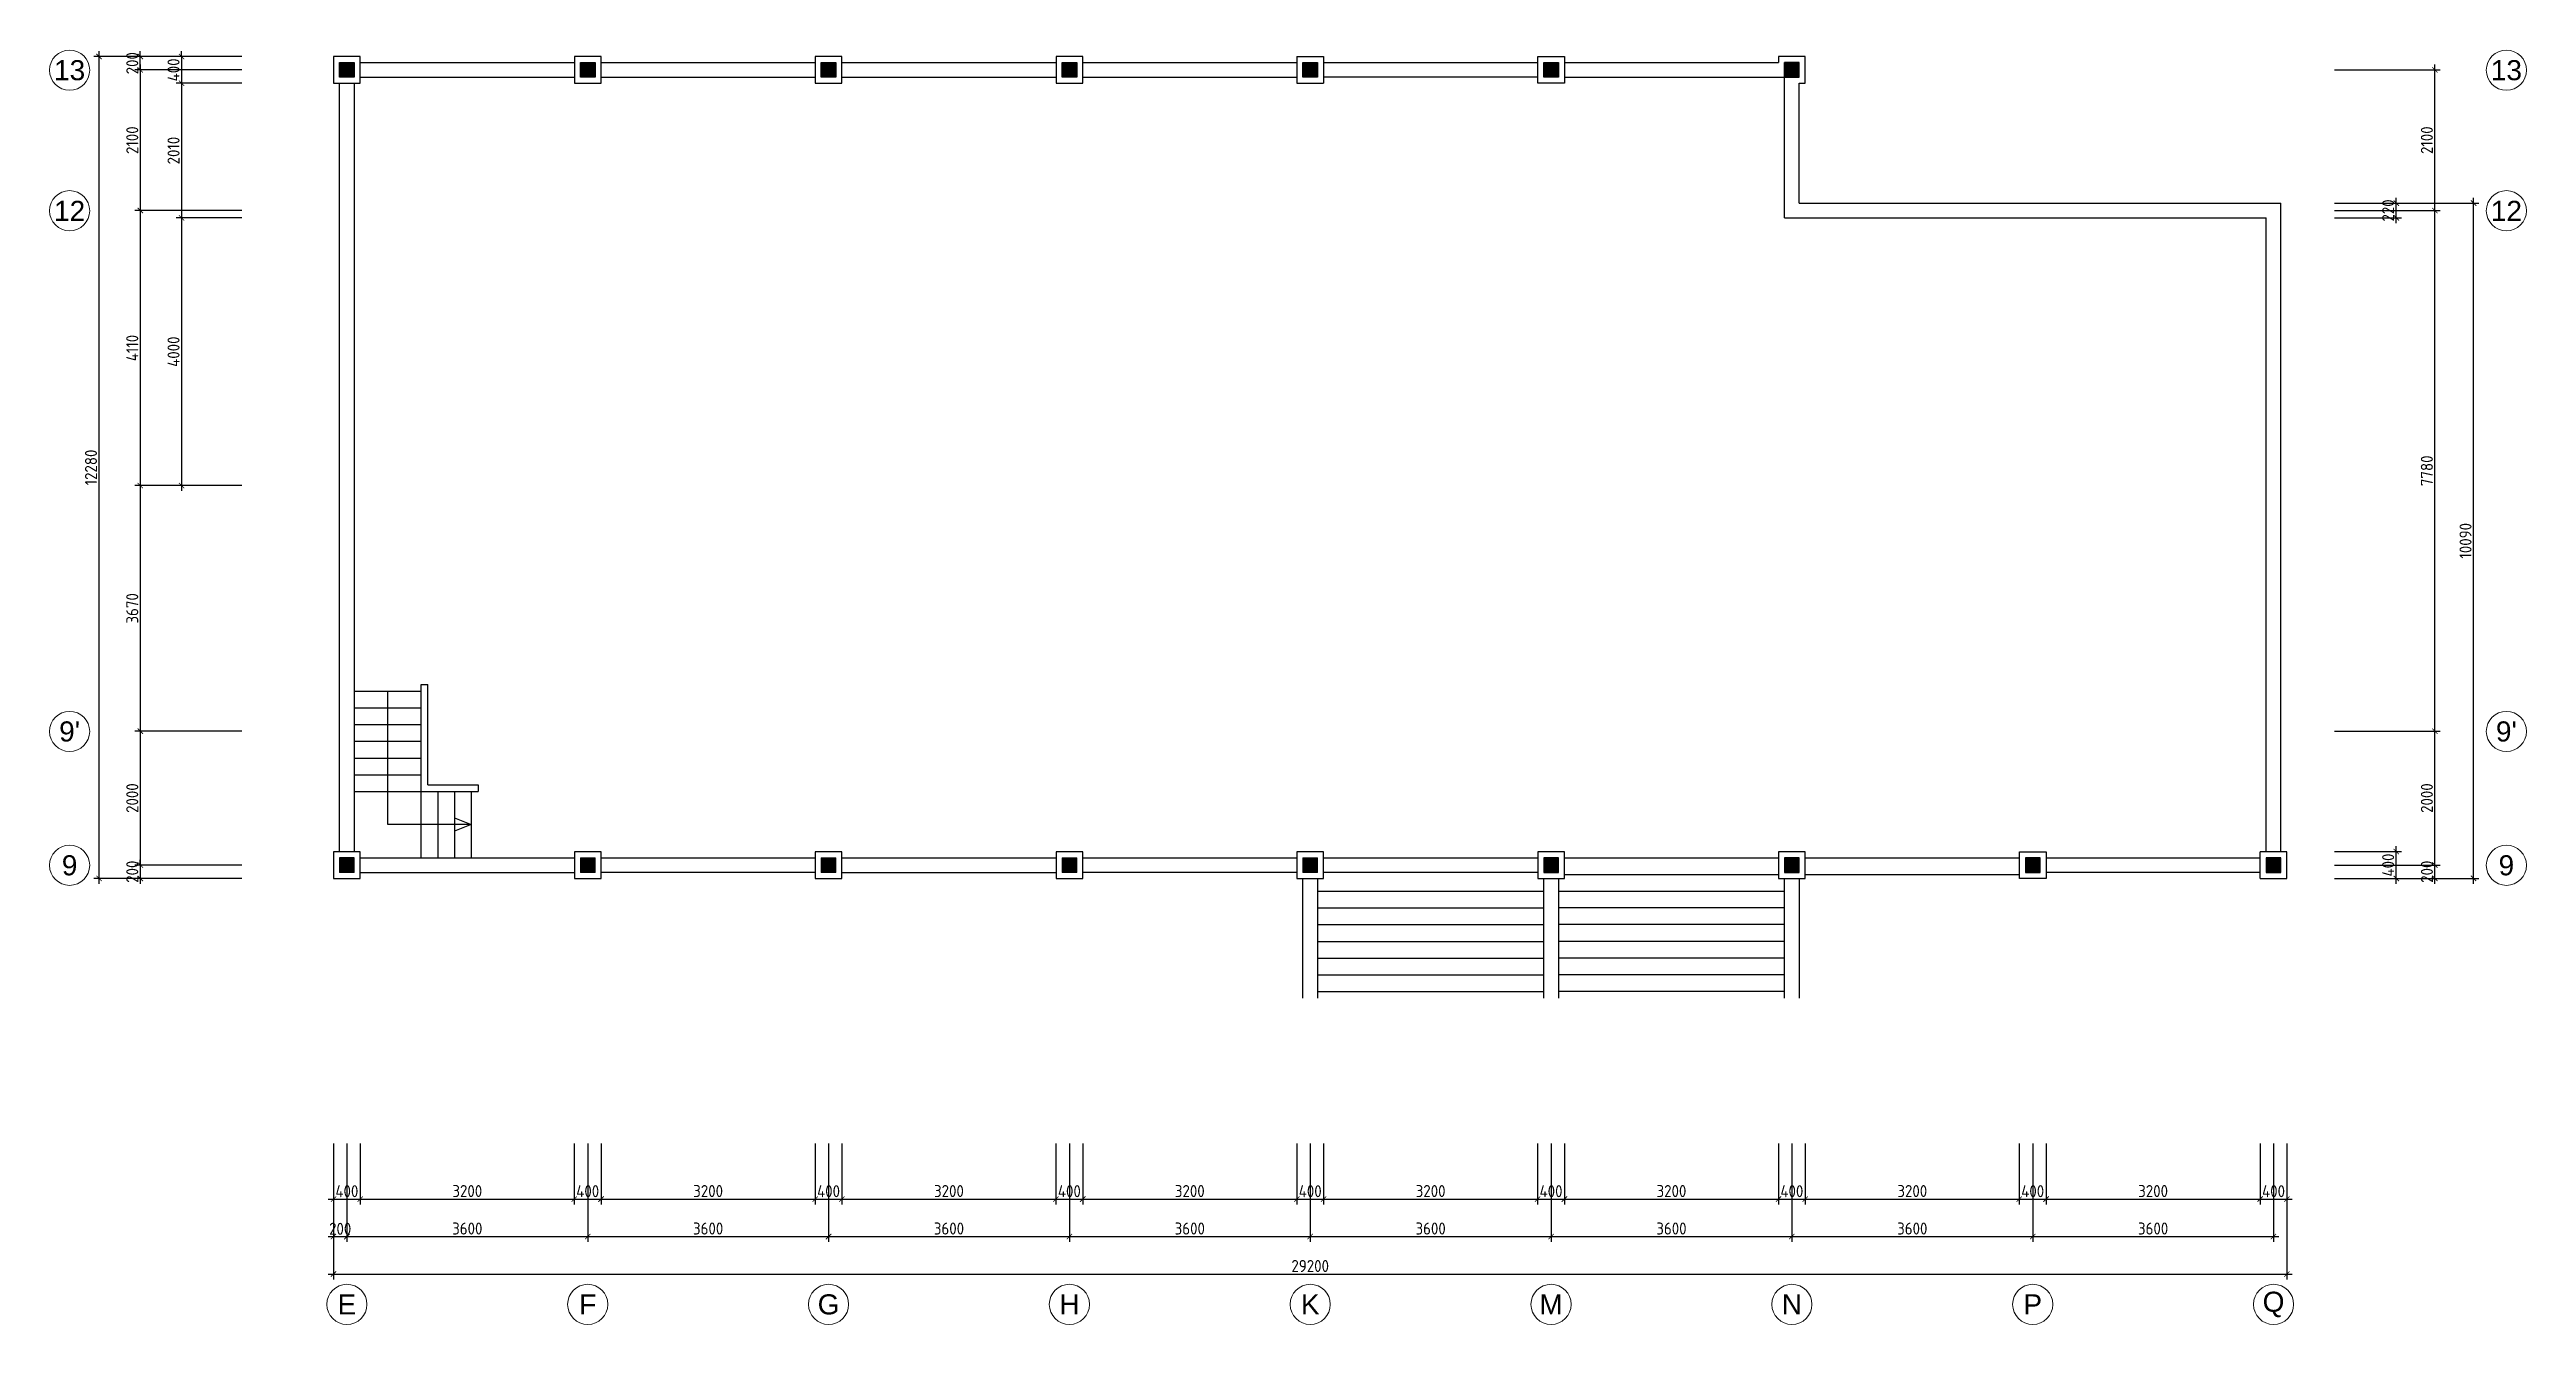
# Model space of a CAD drawing. Header units: millimetres. Extents: x 84 to 37110, y 165 to 19213.
import ezdxf
from ezdxf.enums import TextEntityAlignment as Align

# ---------------------------------------------------------------- set-up
doc = ezdxf.new("R2010")
doc.units = ezdxf.units.MM
doc.layers.add('Dim', color=11, linetype='Continuous')
doc.layers.add('ZONES', color=7, linetype='Continuous', lineweight=18)
doc.styles.add('ARIALH', font='VnArialH.TTF')
doc.styles.add('ISOCP', font='isocp.shx')
doc.dimstyles.new('1-100', dxfattribs={"dimtxt": 180, "dimasz": 80, "dimexe": 80, "dimexo": 0, "dimgap": 30, "dimtad": 1, "dimdec": 0, "dimzin": 0, "dimdsep": 46, "dimtxsty": 'ISOCP', "dimblk1": 'ARCHTICK', "dimblk2": 'ARCHTICK', "dimsah": 1, "dimcen": 0.09, "dimdle": 80, "dimclrd": 8, "dimclre": 8, "dimclrt": 11, "dimadec": 0, "dimazin": 0, "dimtfac": 1, "dimtdec": 0, "dimtix": 1, "dimtmove": 2, "dimatfit": 3, "dimldrblk": 'ARCHTICK', "dimfxl": 80, "dimtolj": 1, "dimtzin": 0, "dimarcsym": 0})

msp = doc.modelspace()

# ---------------------------------------------------------------- blocks, each defined once
blk = doc.blocks.new('_ArchTick')
at = {"color": 0, "linetype": 'ByBlock', "const_width": 0.15}
blk.add_lwpolyline([(-0.5, -0.5), (0.5, 0.5)], dxfattribs=at)
blk = doc.blocks.new('*D3')
at = {"layer": 'Defpoints', "color": 0}
for p in [(2958, 19109), (2058, 18709), (2958, 18709)]:
    blk.add_point(p, dxfattribs=at)
at = {"layer": 'Dim', "color": 8, "lineweight": -2}
for p, q in [((2958, 19109), (1978, 19109)), ((2058, 19109), (2058, 19189)), ((2058, 19109), (2058, 18709)), ((2958, 18709), (1978, 18709)), ((2058, 18709), (2058, 18629))]:
    blk.add_line(p, q, dxfattribs=at)
at = {"layer": 'Dim', "color": 8, "lineweight": -2, "xscale": 80, "yscale": 80, "zscale": 80}
for p, rotation in [((2058, 19109), 270), ((2058, 18709), 90)]:
    blk.add_blockref('_ArchTick', p, dxfattribs=dict(at, rotation=rotation))
at = {"layer": 'Dim', "color": 11, "insert": (1938, 18909), "char_height": 180, "attachment_point": 5, "rotation": 90, "style": 'ISOCP'}
blk.add_mtext('\\A1;400', dxfattribs=at)
blk = doc.blocks.new('*D4')
at = {"layer": 'Defpoints', "color": 0}
for p in [(2958, 18709), (2058, 16699), (2958, 16699)]:
    blk.add_point(p, dxfattribs=at)
at = {"layer": 'Dim', "color": 8, "lineweight": -2}
for p, q in [((2958, 18709), (1978, 18709)), ((2058, 18789), (2058, 16619)), ((2958, 16699), (1978, 16699))]:
    blk.add_line(p, q, dxfattribs=at)
at = {"layer": 'Dim', "color": 8, "lineweight": -2, "xscale": 80, "yscale": 80, "zscale": 80}
for p, rotation in [((2058, 18709), 90), ((2058, 16699), 270)]:
    blk.add_blockref('_ArchTick', p, dxfattribs=dict(at, rotation=rotation))
at = {"layer": 'Dim', "color": 11, "insert": (1938, 17704), "char_height": 180, "attachment_point": 5, "rotation": 90, "style": 'ISOCP'}
blk.add_mtext('\\A1;2010', dxfattribs=at)
blk = doc.blocks.new('*D5')
at = {"layer": 'Defpoints', "color": 0}
for p in [(2958, 16699), (2058, 12699), (2958, 12699)]:
    blk.add_point(p, dxfattribs=at)
at = {"layer": 'Dim', "color": 8, "lineweight": -2}
for p, q in [((2958, 16699), (1978, 16699)), ((2058, 16779), (2058, 12619)), ((2958, 12699), (1978, 12699))]:
    blk.add_line(p, q, dxfattribs=at)
at = {"layer": 'Dim', "color": 8, "lineweight": -2, "xscale": 80, "yscale": 80, "zscale": 80}
for p, rotation in [((2058, 16699), 90), ((2058, 12699), 270)]:
    blk.add_blockref('_ArchTick', p, dxfattribs=dict(at, rotation=rotation))
at = {"layer": 'Dim', "color": 11, "insert": (1938, 14699), "char_height": 180, "attachment_point": 5, "rotation": 90, "style": 'ISOCP'}
blk.add_mtext('\\A1;4000', dxfattribs=at)
blk = doc.blocks.new('*D6')
at = {"layer": 'Defpoints', "color": 0}
for p in [(2958, 18909), (1441, 16809), (2958, 16809)]:
    blk.add_point(p, dxfattribs=at)
at = {"layer": 'Dim', "color": 8, "lineweight": -2}
for p, q in [((2958, 18909), (1361, 18909)), ((1441, 18989), (1441, 16729)), ((2958, 16809), (1361, 16809))]:
    blk.add_line(p, q, dxfattribs=at)
at = {"layer": 'Dim', "color": 8, "lineweight": -2, "xscale": 80, "yscale": 80, "zscale": 80}
for p, rotation in [((1441, 18909), 90), ((1441, 16809), 270)]:
    blk.add_blockref('_ArchTick', p, dxfattribs=dict(at, rotation=rotation))
at = {"layer": 'Dim', "color": 11, "insert": (1321, 17859), "char_height": 180, "attachment_point": 5, "rotation": 90, "style": 'ISOCP'}
blk.add_mtext('\\A1;2100', dxfattribs=at)
blk = doc.blocks.new('*D7')
at = {"layer": 'Defpoints', "color": 0}
for p in [(2958, 16809), (1441, 12699), (2958, 12699)]:
    blk.add_point(p, dxfattribs=at)
at = {"layer": 'Dim', "color": 8, "lineweight": -2}
for p, q in [((2958, 16809), (1361, 16809)), ((1441, 16889), (1441, 12619)), ((2958, 12699), (1361, 12699))]:
    blk.add_line(p, q, dxfattribs=at)
at = {"layer": 'Dim', "color": 8, "lineweight": -2, "xscale": 80, "yscale": 80, "zscale": 80}
for p, rotation in [((1441, 16809), 90), ((1441, 12699), 270)]:
    blk.add_blockref('_ArchTick', p, dxfattribs=dict(at, rotation=rotation))
at = {"layer": 'Dim', "color": 11, "insert": (1321, 14754), "char_height": 180, "attachment_point": 5, "rotation": 90, "style": 'ISOCP'}
blk.add_mtext('\\A1;4110', dxfattribs=at)
blk = doc.blocks.new('*D8')
at = {"layer": 'Defpoints', "color": 0}
for p in [(2958, 12699), (1441, 9029), (2958, 9029)]:
    blk.add_point(p, dxfattribs=at)
at = {"layer": 'Dim', "color": 8, "lineweight": -2}
for p, q in [((2958, 12699), (1361, 12699)), ((1441, 12779), (1441, 8949)), ((2958, 9029), (1361, 9029))]:
    blk.add_line(p, q, dxfattribs=at)
at = {"layer": 'Dim', "color": 8, "lineweight": -2, "xscale": 80, "yscale": 80, "zscale": 80}
for p, rotation in [((1441, 12699), 90), ((1441, 9029), 270)]:
    blk.add_blockref('_ArchTick', p, dxfattribs=dict(at, rotation=rotation))
at = {"layer": 'Dim', "color": 11, "insert": (1321, 10864), "char_height": 180, "attachment_point": 5, "rotation": 90, "style": 'ISOCP'}
blk.add_mtext('\\A1;3670', dxfattribs=at)
blk = doc.blocks.new('*D9')
at = {"layer": 'Defpoints', "color": 0}
for p in [(2958, 9029), (1441, 7029), (2958, 7029)]:
    blk.add_point(p, dxfattribs=at)
at = {"layer": 'Dim', "color": 8, "lineweight": -2}
for p, q in [((2958, 9029), (1361, 9029)), ((1441, 9109), (1441, 6949)), ((2958, 7029), (1361, 7029))]:
    blk.add_line(p, q, dxfattribs=at)
at = {"layer": 'Dim', "color": 8, "lineweight": -2, "xscale": 80, "yscale": 80, "zscale": 80}
for p, rotation in [((1441, 9029), 90), ((1441, 7029), 270)]:
    blk.add_blockref('_ArchTick', p, dxfattribs=dict(at, rotation=rotation))
at = {"layer": 'Dim', "color": 11, "insert": (1321, 8029), "char_height": 180, "attachment_point": 5, "rotation": 90, "style": 'ISOCP'}
blk.add_mtext('\\A1;2000', dxfattribs=at)
blk = doc.blocks.new('AXIS')
at = {"layer": 'ZONES'}
blk.add_circle((0, 0), 300, dxfattribs=at)
at = {"layer": 'ZONES', "style": 'ARIALH'}
blk.add_attdef('TENTRUCDINHVI', text='', height=300, dxfattribs=at).set_placement((0, 0), align=Align.MIDDLE)
blk = doc.blocks.new('*D10')
at = {"layer": 'Defpoints', "color": 0}
for p in [(1441, 19109), (2958, 19109), (2958, 18909)]:
    blk.add_point(p, dxfattribs=at)
at = {"layer": 'Dim', "color": 8, "lineweight": -2}
for p, q in [((2958, 19109), (1361, 19109)), ((2958, 18909), (1361, 18909)), ((1441, 19109), (1441, 19189)), ((1441, 18909), (1441, 19109)), ((1441, 18909), (1441, 18829))]:
    blk.add_line(p, q, dxfattribs=at)
at = {"layer": 'Dim', "color": 8, "lineweight": -2, "xscale": 80, "yscale": 80, "zscale": 80}
for p, rotation in [((1441, 19109), 270), ((1441, 18909), 90)]:
    blk.add_blockref('_ArchTick', p, dxfattribs=dict(at, rotation=rotation))
at = {"layer": 'Dim', "color": 11, "insert": (1321, 19009), "char_height": 180, "attachment_point": 5, "rotation": 90, "style": 'ISOCP'}
blk.add_mtext('\\A1;200', dxfattribs=at)
blk = doc.blocks.new('*D11')
at = {"layer": 'Defpoints', "color": 0}
for p in [(1441, 6829), (2958, 7029), (2958, 6829)]:
    blk.add_point(p, dxfattribs=at)
at = {"layer": 'Dim', "color": 8, "lineweight": -2}
for p, q in [((1441, 7029), (1441, 7109)), ((2958, 7029), (1361, 7029)), ((2958, 6829), (1361, 6829)), ((1441, 7029), (1441, 6829)), ((1441, 6829), (1441, 6749))]:
    blk.add_line(p, q, dxfattribs=at)
at = {"layer": 'Dim', "color": 8, "lineweight": -2, "xscale": 80, "yscale": 80, "zscale": 80}
for p, rotation in [((1441, 7029), 270), ((1441, 6829), 90)]:
    blk.add_blockref('_ArchTick', p, dxfattribs=dict(at, rotation=rotation))
at = {"layer": 'Dim', "color": 11, "insert": (1321, 6929), "char_height": 180, "attachment_point": 5, "rotation": 90, "style": 'ISOCP'}
blk.add_mtext('\\A1;200', dxfattribs=at)
blk = doc.blocks.new('*D12')
at = {"layer": 'Defpoints', "color": 0}
for p in [(824, 19109), (2958, 19109), (2958, 6829)]:
    blk.add_point(p, dxfattribs=at)
at = {"layer": 'Dim', "color": 8, "lineweight": -2}
for p, q in [((2958, 19109), (744, 19109)), ((824, 6749), (824, 19189)), ((2958, 6829), (744, 6829))]:
    blk.add_line(p, q, dxfattribs=at)
at = {"layer": 'Dim', "color": 8, "lineweight": -2, "xscale": 80, "yscale": 80, "zscale": 80}
for p, rotation in [((824, 19109), 90), ((824, 6829), 270)]:
    blk.add_blockref('_ArchTick', p, dxfattribs=dict(at, rotation=rotation))
at = {"layer": 'Dim', "color": 11, "insert": (704, 12969), "char_height": 180, "attachment_point": 5, "rotation": 90, "style": 'ISOCP'}
blk.add_mtext('\\A1;12280', dxfattribs=at)
blk = doc.blocks.new('*D13')
at = {"layer": 'Defpoints', "color": 0}
for p in [(4329, 2867), (4729, 2867), (4729, 2038)]:
    blk.add_point(p, dxfattribs=at)
at = {"layer": 'Dim', "color": 8, "lineweight": -2}
for p, q in [((4329, 2867), (4329, 1958)), ((4729, 2867), (4729, 1958)), ((4249, 2038), (4809, 2038))]:
    blk.add_line(p, q, dxfattribs=at)
at = {"layer": 'Dim', "color": 8, "lineweight": -2, "xscale": 80, "yscale": 80, "zscale": 80, "rotation": 180}
blk.add_blockref('_ArchTick', (4329, 2038), dxfattribs=at)
at = {"layer": 'Dim', "color": 8, "lineweight": -2, "xscale": 80, "yscale": 80, "zscale": 80}
blk.add_blockref('_ArchTick', (4729, 2038), dxfattribs=at)
at = {"layer": 'Dim', "color": 11, "insert": (4529, 2156), "char_height": 180, "attachment_point": 5, "style": 'ISOCP'}
blk.add_mtext('\\A1;400', dxfattribs=at)
blk = doc.blocks.new('*D14')
at = {"layer": 'Defpoints', "color": 0}
for p in [(4729, 2867), (7929, 2867), (7929, 2038)]:
    blk.add_point(p, dxfattribs=at)
at = {"layer": 'Dim', "color": 8, "lineweight": -2}
for p, q in [((4729, 2867), (4729, 1958)), ((7929, 2867), (7929, 1958)), ((4649, 2038), (8009, 2038))]:
    blk.add_line(p, q, dxfattribs=at)
at = {"layer": 'Dim', "color": 8, "lineweight": -2, "xscale": 80, "yscale": 80, "zscale": 80, "rotation": 180}
blk.add_blockref('_ArchTick', (4729, 2038), dxfattribs=at)
at = {"layer": 'Dim', "color": 8, "lineweight": -2, "xscale": 80, "yscale": 80, "zscale": 80}
blk.add_blockref('_ArchTick', (7929, 2038), dxfattribs=at)
at = {"layer": 'Dim', "color": 11, "insert": (6329, 2158), "char_height": 180, "attachment_point": 5, "style": 'ISOCP'}
blk.add_mtext('\\A1;3200', dxfattribs=at)
blk = doc.blocks.new('*D15')
at = {"layer": 'Defpoints', "color": 0}
for p in [(7929, 2867), (8329, 2867), (8329, 2038)]:
    blk.add_point(p, dxfattribs=at)
at = {"layer": 'Dim', "color": 8, "lineweight": -2}
for p, q in [((7929, 2867), (7929, 1958)), ((8329, 2867), (8329, 1958)), ((7849, 2038), (8409, 2038))]:
    blk.add_line(p, q, dxfattribs=at)
at = {"layer": 'Dim', "color": 8, "lineweight": -2, "xscale": 80, "yscale": 80, "zscale": 80, "rotation": 180}
blk.add_blockref('_ArchTick', (7929, 2038), dxfattribs=at)
at = {"layer": 'Dim', "color": 8, "lineweight": -2, "xscale": 80, "yscale": 80, "zscale": 80}
blk.add_blockref('_ArchTick', (8329, 2038), dxfattribs=at)
at = {"layer": 'Dim', "color": 11, "insert": (8129, 2156), "char_height": 180, "attachment_point": 5, "style": 'ISOCP'}
blk.add_mtext('\\A1;400', dxfattribs=at)
blk = doc.blocks.new('*D16')
at = {"layer": 'Defpoints', "color": 0}
for p in [(8329, 2867), (11529, 2867), (11529, 2038)]:
    blk.add_point(p, dxfattribs=at)
at = {"layer": 'Dim', "color": 8, "lineweight": -2}
for p, q in [((8329, 2867), (8329, 1958)), ((11529, 2867), (11529, 1958)), ((8249, 2038), (11609, 2038))]:
    blk.add_line(p, q, dxfattribs=at)
at = {"layer": 'Dim', "color": 8, "lineweight": -2, "xscale": 80, "yscale": 80, "zscale": 80, "rotation": 180}
blk.add_blockref('_ArchTick', (8329, 2038), dxfattribs=at)
at = {"layer": 'Dim', "color": 8, "lineweight": -2, "xscale": 80, "yscale": 80, "zscale": 80}
blk.add_blockref('_ArchTick', (11529, 2038), dxfattribs=at)
at = {"layer": 'Dim', "color": 11, "insert": (9929, 2158), "char_height": 180, "attachment_point": 5, "style": 'ISOCP'}
blk.add_mtext('\\A1;3200', dxfattribs=at)
blk = doc.blocks.new('*D17')
at = {"layer": 'Defpoints', "color": 0}
for p in [(11529, 2867), (11929, 2867), (11929, 2038)]:
    blk.add_point(p, dxfattribs=at)
at = {"layer": 'Dim', "color": 8, "lineweight": -2}
for p, q in [((11529, 2867), (11529, 1958)), ((11929, 2867), (11929, 1958)), ((11449, 2038), (12009, 2038))]:
    blk.add_line(p, q, dxfattribs=at)
at = {"layer": 'Dim', "color": 8, "lineweight": -2, "xscale": 80, "yscale": 80, "zscale": 80, "rotation": 180}
blk.add_blockref('_ArchTick', (11529, 2038), dxfattribs=at)
at = {"layer": 'Dim', "color": 8, "lineweight": -2, "xscale": 80, "yscale": 80, "zscale": 80}
blk.add_blockref('_ArchTick', (11929, 2038), dxfattribs=at)
at = {"layer": 'Dim', "color": 11, "insert": (11729, 2156), "char_height": 180, "attachment_point": 5, "style": 'ISOCP'}
blk.add_mtext('\\A1;400', dxfattribs=at)
blk = doc.blocks.new('*D18')
at = {"layer": 'Defpoints', "color": 0}
for p in [(11929, 2867), (15129, 2867), (15129, 2038)]:
    blk.add_point(p, dxfattribs=at)
at = {"layer": 'Dim', "color": 8, "lineweight": -2}
for p, q in [((11929, 2867), (11929, 1958)), ((15129, 2867), (15129, 1958)), ((11849, 2038), (15209, 2038))]:
    blk.add_line(p, q, dxfattribs=at)
at = {"layer": 'Dim', "color": 8, "lineweight": -2, "xscale": 80, "yscale": 80, "zscale": 80, "rotation": 180}
blk.add_blockref('_ArchTick', (11929, 2038), dxfattribs=at)
at = {"layer": 'Dim', "color": 8, "lineweight": -2, "xscale": 80, "yscale": 80, "zscale": 80}
blk.add_blockref('_ArchTick', (15129, 2038), dxfattribs=at)
at = {"layer": 'Dim', "color": 11, "insert": (13529, 2158), "char_height": 180, "attachment_point": 5, "style": 'ISOCP'}
blk.add_mtext('\\A1;3200', dxfattribs=at)
blk = doc.blocks.new('*D19')
at = {"layer": 'Defpoints', "color": 0}
for p in [(15129, 2867), (15529, 2867), (15529, 2038)]:
    blk.add_point(p, dxfattribs=at)
at = {"layer": 'Dim', "color": 8, "lineweight": -2}
for p, q in [((15129, 2867), (15129, 1958)), ((15529, 2867), (15529, 1958)), ((15049, 2038), (15609, 2038))]:
    blk.add_line(p, q, dxfattribs=at)
at = {"layer": 'Dim', "color": 8, "lineweight": -2, "xscale": 80, "yscale": 80, "zscale": 80, "rotation": 180}
blk.add_blockref('_ArchTick', (15129, 2038), dxfattribs=at)
at = {"layer": 'Dim', "color": 8, "lineweight": -2, "xscale": 80, "yscale": 80, "zscale": 80}
blk.add_blockref('_ArchTick', (15529, 2038), dxfattribs=at)
at = {"layer": 'Dim', "color": 11, "insert": (15329, 2156), "char_height": 180, "attachment_point": 5, "style": 'ISOCP'}
blk.add_mtext('\\A1;400', dxfattribs=at)
blk = doc.blocks.new('*D20')
at = {"layer": 'Defpoints', "color": 0}
for p in [(15529, 2867), (18729, 2867), (18729, 2038)]:
    blk.add_point(p, dxfattribs=at)
at = {"layer": 'Dim', "color": 8, "lineweight": -2}
for p, q in [((15529, 2867), (15529, 1958)), ((18729, 2867), (18729, 1958)), ((15449, 2038), (18809, 2038))]:
    blk.add_line(p, q, dxfattribs=at)
at = {"layer": 'Dim', "color": 8, "lineweight": -2, "xscale": 80, "yscale": 80, "zscale": 80, "rotation": 180}
blk.add_blockref('_ArchTick', (15529, 2038), dxfattribs=at)
at = {"layer": 'Dim', "color": 8, "lineweight": -2, "xscale": 80, "yscale": 80, "zscale": 80}
blk.add_blockref('_ArchTick', (18729, 2038), dxfattribs=at)
at = {"layer": 'Dim', "color": 11, "insert": (17129, 2158), "char_height": 180, "attachment_point": 5, "style": 'ISOCP'}
blk.add_mtext('\\A1;3200', dxfattribs=at)
blk = doc.blocks.new('*D21')
at = {"layer": 'Defpoints', "color": 0}
for p in [(18729, 2867), (19129, 2867), (19129, 2038)]:
    blk.add_point(p, dxfattribs=at)
at = {"layer": 'Dim', "color": 8, "lineweight": -2}
for p, q in [((18729, 2867), (18729, 1958)), ((19129, 2867), (19129, 1958)), ((18649, 2038), (19209, 2038))]:
    blk.add_line(p, q, dxfattribs=at)
at = {"layer": 'Dim', "color": 8, "lineweight": -2, "xscale": 80, "yscale": 80, "zscale": 80, "rotation": 180}
blk.add_blockref('_ArchTick', (18729, 2038), dxfattribs=at)
at = {"layer": 'Dim', "color": 8, "lineweight": -2, "xscale": 80, "yscale": 80, "zscale": 80}
blk.add_blockref('_ArchTick', (19129, 2038), dxfattribs=at)
at = {"layer": 'Dim', "color": 11, "insert": (18929, 2156), "char_height": 180, "attachment_point": 5, "style": 'ISOCP'}
blk.add_mtext('\\A1;400', dxfattribs=at)
blk = doc.blocks.new('*D22')
at = {"layer": 'Defpoints', "color": 0}
for p in [(19129, 2867), (22329, 2867), (22329, 2038)]:
    blk.add_point(p, dxfattribs=at)
at = {"layer": 'Dim', "color": 8, "lineweight": -2}
for p, q in [((19129, 2867), (19129, 1958)), ((22329, 2867), (22329, 1958)), ((19049, 2038), (22409, 2038))]:
    blk.add_line(p, q, dxfattribs=at)
at = {"layer": 'Dim', "color": 8, "lineweight": -2, "xscale": 80, "yscale": 80, "zscale": 80, "rotation": 180}
blk.add_blockref('_ArchTick', (19129, 2038), dxfattribs=at)
at = {"layer": 'Dim', "color": 8, "lineweight": -2, "xscale": 80, "yscale": 80, "zscale": 80}
blk.add_blockref('_ArchTick', (22329, 2038), dxfattribs=at)
at = {"layer": 'Dim', "color": 11, "insert": (20729, 2158), "char_height": 180, "attachment_point": 5, "style": 'ISOCP'}
blk.add_mtext('\\A1;3200', dxfattribs=at)
blk = doc.blocks.new('*D23')
at = {"layer": 'Defpoints', "color": 0}
for p in [(22329, 2867), (22729, 2867), (22729, 2038)]:
    blk.add_point(p, dxfattribs=at)
at = {"layer": 'Dim', "color": 8, "lineweight": -2}
for p, q in [((22329, 2867), (22329, 1958)), ((22729, 2867), (22729, 1958)), ((22249, 2038), (22809, 2038))]:
    blk.add_line(p, q, dxfattribs=at)
at = {"layer": 'Dim', "color": 8, "lineweight": -2, "xscale": 80, "yscale": 80, "zscale": 80, "rotation": 180}
blk.add_blockref('_ArchTick', (22329, 2038), dxfattribs=at)
at = {"layer": 'Dim', "color": 8, "lineweight": -2, "xscale": 80, "yscale": 80, "zscale": 80}
blk.add_blockref('_ArchTick', (22729, 2038), dxfattribs=at)
at = {"layer": 'Dim', "color": 11, "insert": (22529, 2156), "char_height": 180, "attachment_point": 5, "style": 'ISOCP'}
blk.add_mtext('\\A1;400', dxfattribs=at)
blk = doc.blocks.new('*D24')
at = {"layer": 'Defpoints', "color": 0}
for p in [(22729, 2867), (25929, 2867), (25929, 2038)]:
    blk.add_point(p, dxfattribs=at)
at = {"layer": 'Dim', "color": 8, "lineweight": -2}
for p, q in [((22729, 2867), (22729, 1958)), ((25929, 2867), (25929, 1958)), ((22649, 2038), (26009, 2038))]:
    blk.add_line(p, q, dxfattribs=at)
at = {"layer": 'Dim', "color": 8, "lineweight": -2, "xscale": 80, "yscale": 80, "zscale": 80, "rotation": 180}
blk.add_blockref('_ArchTick', (22729, 2038), dxfattribs=at)
at = {"layer": 'Dim', "color": 8, "lineweight": -2, "xscale": 80, "yscale": 80, "zscale": 80}
blk.add_blockref('_ArchTick', (25929, 2038), dxfattribs=at)
at = {"layer": 'Dim', "color": 11, "insert": (24329, 2158), "char_height": 180, "attachment_point": 5, "style": 'ISOCP'}
blk.add_mtext('\\A1;3200', dxfattribs=at)
blk = doc.blocks.new('*D25')
at = {"layer": 'Defpoints', "color": 0}
for p in [(25929, 2867), (26329, 2867), (26329, 2038)]:
    blk.add_point(p, dxfattribs=at)
at = {"layer": 'Dim', "color": 8, "lineweight": -2}
for p, q in [((25929, 2867), (25929, 1958)), ((26329, 2867), (26329, 1958)), ((25849, 2038), (26409, 2038))]:
    blk.add_line(p, q, dxfattribs=at)
at = {"layer": 'Dim', "color": 8, "lineweight": -2, "xscale": 80, "yscale": 80, "zscale": 80, "rotation": 180}
blk.add_blockref('_ArchTick', (25929, 2038), dxfattribs=at)
at = {"layer": 'Dim', "color": 8, "lineweight": -2, "xscale": 80, "yscale": 80, "zscale": 80}
blk.add_blockref('_ArchTick', (26329, 2038), dxfattribs=at)
at = {"layer": 'Dim', "color": 11, "insert": (26129, 2156), "char_height": 180, "attachment_point": 5, "style": 'ISOCP'}
blk.add_mtext('\\A1;400', dxfattribs=at)
blk = doc.blocks.new('*D26')
at = {"layer": 'Defpoints', "color": 0}
for p in [(26329, 2867), (29529, 2867), (29529, 2038)]:
    blk.add_point(p, dxfattribs=at)
at = {"layer": 'Dim', "color": 8, "lineweight": -2}
for p, q in [((26329, 2867), (26329, 1958)), ((29529, 2867), (29529, 1958)), ((26249, 2038), (29609, 2038))]:
    blk.add_line(p, q, dxfattribs=at)
at = {"layer": 'Dim', "color": 8, "lineweight": -2, "xscale": 80, "yscale": 80, "zscale": 80, "rotation": 180}
blk.add_blockref('_ArchTick', (26329, 2038), dxfattribs=at)
at = {"layer": 'Dim', "color": 8, "lineweight": -2, "xscale": 80, "yscale": 80, "zscale": 80}
blk.add_blockref('_ArchTick', (29529, 2038), dxfattribs=at)
at = {"layer": 'Dim', "color": 11, "insert": (27929, 2158), "char_height": 180, "attachment_point": 5, "style": 'ISOCP'}
blk.add_mtext('\\A1;3200', dxfattribs=at)
blk = doc.blocks.new('*D27')
at = {"layer": 'Defpoints', "color": 0}
for p in [(29529, 2867), (29929, 2867), (29929, 2038)]:
    blk.add_point(p, dxfattribs=at)
at = {"layer": 'Dim', "color": 8, "lineweight": -2}
for p, q in [((29529, 2867), (29529, 1958)), ((29929, 2867), (29929, 1958)), ((29449, 2038), (30009, 2038))]:
    blk.add_line(p, q, dxfattribs=at)
at = {"layer": 'Dim', "color": 8, "lineweight": -2, "xscale": 80, "yscale": 80, "zscale": 80, "rotation": 180}
blk.add_blockref('_ArchTick', (29529, 2038), dxfattribs=at)
at = {"layer": 'Dim', "color": 8, "lineweight": -2, "xscale": 80, "yscale": 80, "zscale": 80}
blk.add_blockref('_ArchTick', (29929, 2038), dxfattribs=at)
at = {"layer": 'Dim', "color": 11, "insert": (29729, 2156), "char_height": 180, "attachment_point": 5, "style": 'ISOCP'}
blk.add_mtext('\\A1;400', dxfattribs=at)
blk = doc.blocks.new('*D28')
at = {"layer": 'Defpoints', "color": 0}
for p in [(29929, 2867), (33129, 2867), (33129, 2038)]:
    blk.add_point(p, dxfattribs=at)
at = {"layer": 'Dim', "color": 8, "lineweight": -2}
for p, q in [((29929, 2867), (29929, 1958)), ((33129, 2867), (33129, 1958)), ((29849, 2038), (33209, 2038))]:
    blk.add_line(p, q, dxfattribs=at)
at = {"layer": 'Dim', "color": 8, "lineweight": -2, "xscale": 80, "yscale": 80, "zscale": 80, "rotation": 180}
blk.add_blockref('_ArchTick', (29929, 2038), dxfattribs=at)
at = {"layer": 'Dim', "color": 8, "lineweight": -2, "xscale": 80, "yscale": 80, "zscale": 80}
blk.add_blockref('_ArchTick', (33129, 2038), dxfattribs=at)
at = {"layer": 'Dim', "color": 11, "insert": (31529, 2158), "char_height": 180, "attachment_point": 5, "style": 'ISOCP'}
blk.add_mtext('\\A1;3200', dxfattribs=at)
blk = doc.blocks.new('*D29')
at = {"layer": 'Defpoints', "color": 0}
for p in [(33129, 2867), (33529, 2867), (33529, 2038)]:
    blk.add_point(p, dxfattribs=at)
at = {"layer": 'Dim', "color": 8, "lineweight": -2}
for p, q in [((33129, 2867), (33129, 1958)), ((33529, 2867), (33529, 1958)), ((33049, 2038), (33609, 2038))]:
    blk.add_line(p, q, dxfattribs=at)
at = {"layer": 'Dim', "color": 8, "lineweight": -2, "xscale": 80, "yscale": 80, "zscale": 80, "rotation": 180}
blk.add_blockref('_ArchTick', (33129, 2038), dxfattribs=at)
at = {"layer": 'Dim', "color": 8, "lineweight": -2, "xscale": 80, "yscale": 80, "zscale": 80}
blk.add_blockref('_ArchTick', (33529, 2038), dxfattribs=at)
at = {"layer": 'Dim', "color": 11, "insert": (33329, 2156), "char_height": 180, "attachment_point": 5, "style": 'ISOCP'}
blk.add_mtext('\\A1;400', dxfattribs=at)
blk = doc.blocks.new('*D30')
at = {"layer": 'Defpoints', "color": 0}
for p in [(4329, 2867), (4529, 2867), (4529, 1478)]:
    blk.add_point(p, dxfattribs=at)
at = {"layer": 'Dim', "color": 8, "lineweight": -2}
for p, q in [((4329, 2867), (4329, 1398)), ((4529, 2867), (4529, 1398)), ((4249, 1478), (4609, 1478))]:
    blk.add_line(p, q, dxfattribs=at)
at = {"layer": 'Dim', "color": 8, "lineweight": -2, "xscale": 80, "yscale": 80, "zscale": 80, "rotation": 180}
blk.add_blockref('_ArchTick', (4329, 1478), dxfattribs=at)
at = {"layer": 'Dim', "color": 8, "lineweight": -2, "xscale": 80, "yscale": 80, "zscale": 80}
blk.add_blockref('_ArchTick', (4529, 1478), dxfattribs=at)
at = {"layer": 'Dim', "color": 11, "insert": (4429, 1594), "char_height": 180, "attachment_point": 5, "style": 'ISOCP'}
blk.add_mtext('\\A1;200', dxfattribs=at)
blk = doc.blocks.new('*D31')
at = {"layer": 'Defpoints', "color": 0}
for p in [(4529, 2867), (8129, 2867), (8129, 1478)]:
    blk.add_point(p, dxfattribs=at)
at = {"layer": 'Dim', "color": 8, "lineweight": -2}
for p, q in [((4529, 2867), (4529, 1398)), ((8129, 2867), (8129, 1398)), ((4449, 1478), (8209, 1478))]:
    blk.add_line(p, q, dxfattribs=at)
at = {"layer": 'Dim', "color": 8, "lineweight": -2, "xscale": 80, "yscale": 80, "zscale": 80, "rotation": 180}
blk.add_blockref('_ArchTick', (4529, 1478), dxfattribs=at)
at = {"layer": 'Dim', "color": 8, "lineweight": -2, "xscale": 80, "yscale": 80, "zscale": 80}
blk.add_blockref('_ArchTick', (8129, 1478), dxfattribs=at)
at = {"layer": 'Dim', "color": 11, "insert": (6329, 1598), "char_height": 180, "attachment_point": 5, "style": 'ISOCP'}
blk.add_mtext('\\A1;3600', dxfattribs=at)
blk = doc.blocks.new('*D32')
at = {"layer": 'Defpoints', "color": 0}
for p in [(8129, 2867), (11729, 2867), (11729, 1478)]:
    blk.add_point(p, dxfattribs=at)
at = {"layer": 'Dim', "color": 8, "lineweight": -2}
for p, q in [((8129, 2867), (8129, 1398)), ((11729, 2867), (11729, 1398)), ((8049, 1478), (11809, 1478))]:
    blk.add_line(p, q, dxfattribs=at)
at = {"layer": 'Dim', "color": 8, "lineweight": -2, "xscale": 80, "yscale": 80, "zscale": 80, "rotation": 180}
blk.add_blockref('_ArchTick', (8129, 1478), dxfattribs=at)
at = {"layer": 'Dim', "color": 8, "lineweight": -2, "xscale": 80, "yscale": 80, "zscale": 80}
blk.add_blockref('_ArchTick', (11729, 1478), dxfattribs=at)
at = {"layer": 'Dim', "color": 11, "insert": (9929, 1598), "char_height": 180, "attachment_point": 5, "style": 'ISOCP'}
blk.add_mtext('\\A1;3600', dxfattribs=at)
blk = doc.blocks.new('*D33')
at = {"layer": 'Defpoints', "color": 0}
for p in [(11729, 2867), (15329, 2867), (15329, 1478)]:
    blk.add_point(p, dxfattribs=at)
at = {"layer": 'Dim', "color": 8, "lineweight": -2}
for p, q in [((11729, 2867), (11729, 1398)), ((15329, 2867), (15329, 1398)), ((11649, 1478), (15409, 1478))]:
    blk.add_line(p, q, dxfattribs=at)
at = {"layer": 'Dim', "color": 8, "lineweight": -2, "xscale": 80, "yscale": 80, "zscale": 80, "rotation": 180}
blk.add_blockref('_ArchTick', (11729, 1478), dxfattribs=at)
at = {"layer": 'Dim', "color": 8, "lineweight": -2, "xscale": 80, "yscale": 80, "zscale": 80}
blk.add_blockref('_ArchTick', (15329, 1478), dxfattribs=at)
at = {"layer": 'Dim', "color": 11, "insert": (13529, 1598), "char_height": 180, "attachment_point": 5, "style": 'ISOCP'}
blk.add_mtext('\\A1;3600', dxfattribs=at)
blk = doc.blocks.new('*D34')
at = {"layer": 'Defpoints', "color": 0}
for p in [(15329, 2867), (18929, 2867), (18929, 1478)]:
    blk.add_point(p, dxfattribs=at)
at = {"layer": 'Dim', "color": 8, "lineweight": -2}
for p, q in [((15329, 2867), (15329, 1398)), ((18929, 2867), (18929, 1398)), ((15249, 1478), (19009, 1478))]:
    blk.add_line(p, q, dxfattribs=at)
at = {"layer": 'Dim', "color": 8, "lineweight": -2, "xscale": 80, "yscale": 80, "zscale": 80, "rotation": 180}
blk.add_blockref('_ArchTick', (15329, 1478), dxfattribs=at)
at = {"layer": 'Dim', "color": 8, "lineweight": -2, "xscale": 80, "yscale": 80, "zscale": 80}
blk.add_blockref('_ArchTick', (18929, 1478), dxfattribs=at)
at = {"layer": 'Dim', "color": 11, "insert": (17129, 1598), "char_height": 180, "attachment_point": 5, "style": 'ISOCP'}
blk.add_mtext('\\A1;3600', dxfattribs=at)
blk = doc.blocks.new('*D35')
at = {"layer": 'Defpoints', "color": 0}
for p in [(18929, 2867), (22529, 2867), (22529, 1478)]:
    blk.add_point(p, dxfattribs=at)
at = {"layer": 'Dim', "color": 8, "lineweight": -2}
for p, q in [((18929, 2867), (18929, 1398)), ((22529, 2867), (22529, 1398)), ((18849, 1478), (22609, 1478))]:
    blk.add_line(p, q, dxfattribs=at)
at = {"layer": 'Dim', "color": 8, "lineweight": -2, "xscale": 80, "yscale": 80, "zscale": 80, "rotation": 180}
blk.add_blockref('_ArchTick', (18929, 1478), dxfattribs=at)
at = {"layer": 'Dim', "color": 8, "lineweight": -2, "xscale": 80, "yscale": 80, "zscale": 80}
blk.add_blockref('_ArchTick', (22529, 1478), dxfattribs=at)
at = {"layer": 'Dim', "color": 11, "insert": (20729, 1598), "char_height": 180, "attachment_point": 5, "style": 'ISOCP'}
blk.add_mtext('\\A1;3600', dxfattribs=at)
blk = doc.blocks.new('*D36')
at = {"layer": 'Defpoints', "color": 0}
for p in [(22529, 2867), (26129, 2867), (26129, 1478)]:
    blk.add_point(p, dxfattribs=at)
at = {"layer": 'Dim', "color": 8, "lineweight": -2}
for p, q in [((22529, 2867), (22529, 1398)), ((26129, 2867), (26129, 1398)), ((22449, 1478), (26209, 1478))]:
    blk.add_line(p, q, dxfattribs=at)
at = {"layer": 'Dim', "color": 8, "lineweight": -2, "xscale": 80, "yscale": 80, "zscale": 80, "rotation": 180}
blk.add_blockref('_ArchTick', (22529, 1478), dxfattribs=at)
at = {"layer": 'Dim', "color": 8, "lineweight": -2, "xscale": 80, "yscale": 80, "zscale": 80}
blk.add_blockref('_ArchTick', (26129, 1478), dxfattribs=at)
at = {"layer": 'Dim', "color": 11, "insert": (24329, 1598), "char_height": 180, "attachment_point": 5, "style": 'ISOCP'}
blk.add_mtext('\\A1;3600', dxfattribs=at)
blk = doc.blocks.new('*D37')
at = {"layer": 'Defpoints', "color": 0}
for p in [(26129, 2867), (29729, 2867), (29729, 1478)]:
    blk.add_point(p, dxfattribs=at)
at = {"layer": 'Dim', "color": 8, "lineweight": -2}
for p, q in [((26129, 2867), (26129, 1398)), ((29729, 2867), (29729, 1398)), ((26049, 1478), (29809, 1478))]:
    blk.add_line(p, q, dxfattribs=at)
at = {"layer": 'Dim', "color": 8, "lineweight": -2, "xscale": 80, "yscale": 80, "zscale": 80, "rotation": 180}
blk.add_blockref('_ArchTick', (26129, 1478), dxfattribs=at)
at = {"layer": 'Dim', "color": 8, "lineweight": -2, "xscale": 80, "yscale": 80, "zscale": 80}
blk.add_blockref('_ArchTick', (29729, 1478), dxfattribs=at)
at = {"layer": 'Dim', "color": 11, "insert": (27929, 1598), "char_height": 180, "attachment_point": 5, "style": 'ISOCP'}
blk.add_mtext('\\A1;3600', dxfattribs=at)
blk = doc.blocks.new('*D38')
at = {"layer": 'Defpoints', "color": 0}
for p in [(29729, 2867), (33329, 2867), (33329, 1478)]:
    blk.add_point(p, dxfattribs=at)
at = {"layer": 'Dim', "color": 8, "lineweight": -2}
for p, q in [((29729, 2867), (29729, 1398)), ((33329, 2867), (33329, 1398)), ((29649, 1478), (33409, 1478))]:
    blk.add_line(p, q, dxfattribs=at)
at = {"layer": 'Dim', "color": 8, "lineweight": -2, "xscale": 80, "yscale": 80, "zscale": 80, "rotation": 180}
blk.add_blockref('_ArchTick', (29729, 1478), dxfattribs=at)
at = {"layer": 'Dim', "color": 8, "lineweight": -2, "xscale": 80, "yscale": 80, "zscale": 80}
blk.add_blockref('_ArchTick', (33329, 1478), dxfattribs=at)
at = {"layer": 'Dim', "color": 11, "insert": (31529, 1598), "char_height": 180, "attachment_point": 5, "style": 'ISOCP'}
blk.add_mtext('\\A1;3600', dxfattribs=at)
blk = doc.blocks.new('*D39')
at = {"layer": 'Defpoints', "color": 0}
for p in [(4329, 2867), (33529, 2867), (33529, 918)]:
    blk.add_point(p, dxfattribs=at)
at = {"layer": 'Dim', "color": 8, "lineweight": -2}
for p, q in [((4329, 2867), (4329, 838)), ((33529, 2867), (33529, 838)), ((4249, 918), (33609, 918))]:
    blk.add_line(p, q, dxfattribs=at)
at = {"layer": 'Dim', "color": 8, "lineweight": -2, "xscale": 80, "yscale": 80, "zscale": 80, "rotation": 180}
blk.add_blockref('_ArchTick', (4329, 918), dxfattribs=at)
at = {"layer": 'Dim', "color": 8, "lineweight": -2, "xscale": 80, "yscale": 80, "zscale": 80}
blk.add_blockref('_ArchTick', (33529, 918), dxfattribs=at)
at = {"layer": 'Dim', "color": 11, "insert": (18929, 1038), "char_height": 180, "attachment_point": 5, "style": 'ISOCP'}
blk.add_mtext('\\A1;29200', dxfattribs=at)
blk = doc.blocks.new('*D40')
at = {"layer": 'Defpoints', "color": 0}
for p in [(34239, 7229), (35164, 7229), (34239, 6829)]:
    blk.add_point(p, dxfattribs=at)
at = {"layer": 'Dim', "color": 8, "lineweight": -2}
for p, q in [((34239, 7229), (35244, 7229)), ((35164, 6749), (35164, 7309)), ((34239, 6829), (35244, 6829))]:
    blk.add_line(p, q, dxfattribs=at)
at = {"layer": 'Dim', "color": 8, "lineweight": -2, "xscale": 80, "yscale": 80, "zscale": 80}
for p, rotation in [((35164, 7229), 90), ((35164, 6829), 270)]:
    blk.add_blockref('_ArchTick', p, dxfattribs=dict(at, rotation=rotation))
at = {"layer": 'Dim', "color": 11, "insert": (35042, 7029), "char_height": 180, "attachment_point": 5, "rotation": 90, "style": 'ISOCP'}
blk.add_mtext('\\A1;400', dxfattribs=at)
blk = doc.blocks.new('*D41')
at = {"layer": 'Defpoints', "color": 0}
for p in [(34239, 16919), (34239, 16699), (35164, 16919)]:
    blk.add_point(p, dxfattribs=at)
at = {"layer": 'Dim', "color": 8, "lineweight": -2}
for p, q in [((34239, 16919), (35244, 16919)), ((34239, 16699), (35244, 16699)), ((35164, 16619), (35164, 16999))]:
    blk.add_line(p, q, dxfattribs=at)
at = {"layer": 'Dim', "color": 8, "lineweight": -2, "xscale": 80, "yscale": 80, "zscale": 80}
for p, rotation in [((35164, 16919), 90), ((35164, 16699), 270)]:
    blk.add_blockref('_ArchTick', p, dxfattribs=dict(at, rotation=rotation))
at = {"layer": 'Dim', "color": 11, "insert": (35042, 16809), "char_height": 180, "attachment_point": 5, "rotation": 90, "style": 'ISOCP'}
blk.add_mtext('\\A1;220', dxfattribs=at)
blk = doc.blocks.new('*D42')
at = {"layer": 'Defpoints', "color": 0}
for p in [(34239, 7029), (34239, 6829), (35741, 7029)]:
    blk.add_point(p, dxfattribs=at)
at = {"layer": 'Dim', "color": 8, "lineweight": -2}
for p, q in [((35741, 6749), (35741, 7109)), ((34239, 7029), (35821, 7029)), ((34239, 6829), (35821, 6829))]:
    blk.add_line(p, q, dxfattribs=at)
at = {"layer": 'Dim', "color": 8, "lineweight": -2, "xscale": 80, "yscale": 80, "zscale": 80}
for p, rotation in [((35741, 7029), 90), ((35741, 6829), 270)]:
    blk.add_blockref('_ArchTick', p, dxfattribs=dict(at, rotation=rotation))
at = {"layer": 'Dim', "color": 11, "insert": (35622, 6929), "char_height": 180, "attachment_point": 5, "rotation": 90, "style": 'ISOCP'}
blk.add_mtext('\\A1;200', dxfattribs=at)
blk = doc.blocks.new('*D43')
at = {"layer": 'Defpoints', "color": 0}
for p in [(34239, 9029), (35741, 9029), (34239, 7029)]:
    blk.add_point(p, dxfattribs=at)
at = {"layer": 'Dim', "color": 8, "lineweight": -2}
for p, q in [((34239, 9029), (35821, 9029)), ((35741, 6949), (35741, 9109)), ((34239, 7029), (35821, 7029))]:
    blk.add_line(p, q, dxfattribs=at)
at = {"layer": 'Dim', "color": 8, "lineweight": -2, "xscale": 80, "yscale": 80, "zscale": 80}
for p, rotation in [((35741, 9029), 90), ((35741, 7029), 270)]:
    blk.add_blockref('_ArchTick', p, dxfattribs=dict(at, rotation=rotation))
at = {"layer": 'Dim', "color": 11, "insert": (35621, 8029), "char_height": 180, "attachment_point": 5, "rotation": 90, "style": 'ISOCP'}
blk.add_mtext('\\A1;2000', dxfattribs=at)
blk = doc.blocks.new('*D44')
at = {"layer": 'Defpoints', "color": 0}
for p in [(34239, 16809), (35741, 16809), (34239, 9029)]:
    blk.add_point(p, dxfattribs=at)
at = {"layer": 'Dim', "color": 8, "lineweight": -2}
for p, q in [((34239, 16809), (35821, 16809)), ((35741, 8949), (35741, 16889)), ((34239, 9029), (35821, 9029))]:
    blk.add_line(p, q, dxfattribs=at)
at = {"layer": 'Dim', "color": 8, "lineweight": -2, "xscale": 80, "yscale": 80, "zscale": 80}
for p, rotation in [((35741, 16809), 90), ((35741, 9029), 270)]:
    blk.add_blockref('_ArchTick', p, dxfattribs=dict(at, rotation=rotation))
at = {"layer": 'Dim', "color": 11, "insert": (35621, 12919), "char_height": 180, "attachment_point": 5, "rotation": 90, "style": 'ISOCP'}
blk.add_mtext('\\A1;7780', dxfattribs=at)
blk = doc.blocks.new('*D45')
at = {"layer": 'Defpoints', "color": 0}
for p in [(34239, 16919), (36319, 16919), (34239, 6829)]:
    blk.add_point(p, dxfattribs=at)
at = {"layer": 'Dim', "color": 8, "lineweight": -2}
for p, q in [((34239, 16919), (36399, 16919)), ((36319, 6749), (36319, 16999)), ((34239, 6829), (36399, 6829))]:
    blk.add_line(p, q, dxfattribs=at)
at = {"layer": 'Dim', "color": 8, "lineweight": -2, "xscale": 80, "yscale": 80, "zscale": 80}
for p, rotation in [((36319, 16919), 90), ((36319, 6829), 270)]:
    blk.add_blockref('_ArchTick', p, dxfattribs=dict(at, rotation=rotation))
at = {"layer": 'Dim', "color": 11, "insert": (36199, 11874), "char_height": 180, "attachment_point": 5, "rotation": 90, "style": 'ISOCP'}
blk.add_mtext('\\A1;10090', dxfattribs=at)
blk = doc.blocks.new('*D46')
at = {"layer": 'Defpoints', "color": 0}
for p in [(34239, 18909), (35741, 18909), (34239, 16809)]:
    blk.add_point(p, dxfattribs=at)
at = {"layer": 'Dim', "color": 8, "lineweight": -2}
for p, q in [((34239, 18909), (35821, 18909)), ((35741, 16729), (35741, 18989)), ((34239, 16809), (35821, 16809))]:
    blk.add_line(p, q, dxfattribs=at)
at = {"layer": 'Dim', "color": 8, "lineweight": -2, "xscale": 80, "yscale": 80, "zscale": 80}
for p, rotation in [((35741, 18909), 90), ((35741, 16809), 270)]:
    blk.add_blockref('_ArchTick', p, dxfattribs=dict(at, rotation=rotation))
at = {"layer": 'Dim', "color": 11, "insert": (35621, 17859), "char_height": 180, "attachment_point": 5, "rotation": 90, "style": 'ISOCP'}
blk.add_mtext('\\A1;2100', dxfattribs=at)

# ---------------------------------------------------------------- dimensions: what is measured, and where the dimension line sits
at = {"layer": 'Dim'}
for base, p1, p2, picture, middle in [((823.5, 19108.7), (2958.3, 6828.7), (2958.3, 19108.7), '*D12', (703.5, 12968.7)), ((1440.8, 19108.7), (2958.3, 18908.7), (2958.3, 19108.7), '*D10', (1320.8, 19008.7)), ((1440.8, 16808.7), (2958.3, 18908.7), (2958.3, 16808.7), '*D6', (1320.8, 17858.7)), ((2058.1, 18708.7), (2958.3, 19108.7), (2958.3, 18708.7), '*D3', (1938.1, 18908.7)), ((35741.3, 18908.7), (34239.2, 16808.7), (34239.2, 18908.7), '*D46', (35621.3, 17858.7)), ((2058.1, 16698.7), (2958.3, 18708.7), (2958.3, 16698.7), '*D4', (1938, 17703.7)), ((1440.8, 12698.7), (2958.3, 16808.7), (2958.3, 12698.7), '*D7', (1320.8, 14753.7)), ((2058.1, 12698.7), (2958.3, 16698.7), (2958.3, 12698.7), '*D5', (1938.1, 14698.7)), ((36318.6, 16918.7), (34239.2, 6828.7), (34239.2, 16918.7), '*D45', (36198.6, 11873.7)), ((35741.3, 16808.7), (34239.2, 9028.7), (34239.2, 16808.7), '*D44', (35621.3, 12918.7)), ((1440.8, 9028.7), (2958.3, 12698.7), (2958.3, 9028.7), '*D8', (1320.8, 10863.7)), ((1440.8, 7028.7), (2958.3, 9028.7), (2958.3, 7028.7), '*D9', (1320.8, 8028.7)), ((35741.3, 9028.7), (34239.2, 7028.7), (34239.2, 9028.7), '*D43', (35621.3, 8028.7)), ((1440.8, 6828.7), (2958.3, 7028.7), (2958.3, 6828.7), '*D11', (1320.8, 6928.7))]:
    dim = msp.add_linear_dim(base=base, p1=p1, p2=p2, angle=90, dimstyle='1-100', dxfattribs=at)
    dim.commit()
    dim.dimension.update_dxf_attribs({"geometry": picture, "text_midpoint": middle})
for base, p1, p2, picture, middle in [((35164.1, 16918.7), (34239.2, 16698.7), (34239.2, 16918.7), '*D41', (35042.1, 16808.7)), ((35164.1, 7228.7), (34239.2, 6828.7), (34239.2, 7228.7), '*D40', (35042, 7028.7)), ((35741.3, 7028.7), (34239.2, 6828.7), (34239.2, 7028.7), '*D42', (35622.4, 6928.7))]:
    dim = msp.add_linear_dim(base=base, p1=p1, p2=p2, angle=90, dimstyle='1-100', dxfattribs=at)
    dim.commit()
    dim.dimension.update_dxf_attribs({"geometry": picture, "text_midpoint": middle, "dimtype": 160})
for base, p1, p2, picture, middle in [((4529.3, 1478), (4329.3, 2867.3), (4529.3, 2867.3), '*D30', (4429.3, 1594)), ((4729.3, 2037.9), (4329.3, 2867.3), (4729.3, 2867.3), '*D13', (4529.3, 2155.7)), ((8329.3, 2037.9), (7929.3, 2867.3), (8329.3, 2867.3), '*D15', (8129.3, 2155.7)), ((11929.3, 2037.9), (11529.3, 2867.3), (11929.3, 2867.3), '*D17', (11729.3, 2155.7)), ((15529.3, 2037.9), (15129.3, 2867.3), (15529.3, 2867.3), '*D19', (15329.3, 2155.7)), ((19129.3, 2037.9), (18729.3, 2867.3), (19129.3, 2867.3), '*D21', (18929.3, 2155.7)), ((22729.3, 2037.9), (22329.3, 2867.3), (22729.3, 2867.3), '*D23', (22529.3, 2155.7)), ((26329.3, 2037.9), (25929.3, 2867.3), (26329.3, 2867.3), '*D25', (26129.3, 2155.7)), ((29929.3, 2037.9), (29529.3, 2867.3), (29929.3, 2867.3), '*D27', (29729.3, 2155.7)), ((33529.3, 2037.9), (33129.3, 2867.3), (33529.3, 2867.3), '*D29', (33329.3, 2155.7))]:
    dim = msp.add_linear_dim(base=base, p1=p1, p2=p2, dimstyle='1-100', dxfattribs=at)
    dim.commit()
    dim.dimension.update_dxf_attribs({"geometry": picture, "text_midpoint": middle, "dimtype": 160})
for base, p1, p2, picture, middle in [((33529.3, 918.2), (4329.3, 2867.3), (33529.3, 2867.3), '*D39', (18929.3, 1038.2)), ((8129.3, 1478), (4529.3, 2867.3), (8129.3, 2867.3), '*D31', (6329.3, 1598)), ((7929.3, 2037.9), (4729.3, 2867.3), (7929.3, 2867.3), '*D14', (6329.3, 2157.9)), ((11729.3, 1478), (8129.3, 2867.3), (11729.3, 2867.3), '*D32', (9929.3, 1598)), ((11529.3, 2037.9), (8329.3, 2867.3), (11529.3, 2867.3), '*D16', (9929.3, 2157.9)), ((15329.3, 1478), (11729.3, 2867.3), (15329.3, 2867.3), '*D33', (13529.3, 1598)), ((15129.3, 2037.9), (11929.3, 2867.3), (15129.3, 2867.3), '*D18', (13529.3, 2157.9)), ((18929.3, 1478), (15329.3, 2867.3), (18929.3, 2867.3), '*D34', (17129.3, 1598)), ((18729.3, 2037.9), (15529.3, 2867.3), (18729.3, 2867.3), '*D20', (17129.3, 2157.9)), ((22529.3, 1478), (18929.3, 2867.3), (22529.3, 2867.3), '*D35', (20729.3, 1598)), ((22329.3, 2037.9), (19129.3, 2867.3), (22329.3, 2867.3), '*D22', (20729.3, 2157.9)), ((26129.3, 1478), (22529.3, 2867.3), (26129.3, 2867.3), '*D36', (24329.3, 1598)), ((25929.3, 2037.9), (22729.3, 2867.3), (25929.3, 2867.3), '*D24', (24329.3, 2157.9)), ((29729.3, 1478), (26129.3, 2867.3), (29729.3, 2867.3), '*D37', (27929.3, 1598)), ((29529.3, 2037.9), (26329.3, 2867.3), (29529.3, 2867.3), '*D26', (27929.3, 2157.9)), ((33329.3, 1478), (29729.3, 2867.3), (33329.3, 2867.3), '*D38', (31529.3, 1598)), ((33129.3, 2037.9), (29929.3, 2867.3), (33129.3, 2867.3), '*D28', (31529.3, 2157.9))]:
    dim = msp.add_linear_dim(base=base, p1=p1, p2=p2, dimstyle='1-100', dxfattribs=at)
    dim.commit()
    dim.dimension.update_dxf_attribs({"geometry": picture, "text_midpoint": middle})

# ---------------------------------------------------------------- hatches: boundary and pattern name
at = {"layer": 'Dim'}
for points in [[(4639.3, 18798.7), (4419.3, 18798.7), (4419.3, 19018.7), (4639.3, 19018.7)], [(8239.3, 18798.7), (8019.3, 18798.7), (8019.3, 19018.7), (8239.3, 19018.7)], [(11839.3, 18798.7), (11619.3, 18798.7), (11619.3, 19018.7), (11839.3, 19018.7)], [(15439.3, 18798.7), (15219.3, 18798.7), (15219.3, 19018.7), (15439.3, 19018.7)], [(19039.3, 18798.7), (18819.3, 18798.7), (18819.3, 19018.7), (19039.3, 19018.7)], [(22639.3, 18798.7), (22419.3, 18798.7), (22419.3, 19018.7), (22639.3, 19018.7)], [(26239.3, 19018.7), (26019.3, 19018.7), (26019.3, 18798.7), (26239.3, 18798.7)], [(4639.3, 7138.7), (4419.3, 7138.7), (4419.3, 6918.7), (4639.3, 6918.7)], [(8239.3, 7138.7), (8019.3, 7138.7), (8019.3, 6918.7), (8239.3, 6918.7)], [(11839.3, 7138.7), (11619.3, 7138.7), (11619.3, 6918.7), (11839.3, 6918.7)], [(15439.3, 7138.7), (15219.3, 7138.7), (15219.3, 6918.7), (15439.3, 6918.7)], [(19039.3, 7138.7), (18819.3, 7138.7), (18819.3, 6918.7), (19039.3, 6918.7)], [(22639.3, 7138.7), (22419.3, 7138.7), (22419.3, 6918.7), (22639.3, 6918.7)], [(26239.3, 7138.7), (26019.3, 7138.7), (26019.3, 6918.7), (26239.3, 6918.7)], [(29839.3, 7138.7), (29619.3, 7138.7), (29619.3, 6918.7), (29839.3, 6918.7)], [(33439.3, 7138.7), (33219.3, 7138.7), (33219.3, 6918.7), (33439.3, 6918.7)]]:
    msp.add_hatch(color=256, dxfattribs=at).paths.add_polyline_path(points)

# ---------------------------------------------------------------- linework, layer by layer
for p, q in [((4729.3, 19018.7), (7929.3, 19018.7)), ((8019.3, 18798.7), (8019.3, 19018.7)), ((8329.3, 19018.7), (11529.3, 19018.7)), ((11619.3, 18798.7), (11619.3, 19018.7)), ((11929.3, 19018.7), (15129.3, 19018.7)), ((15219.3, 18798.7), (15219.3, 19018.7)), ((15529.3, 19018.7), (18729.3, 19018.7)), ((18819.3, 18798.7), (18819.3, 19018.7)), ((22419.3, 18798.7), (22419.3, 19018.7)), ((26019.3, 16698.7), (26019.3, 19018.7)), ((4729.3, 18798.7), (7929.3, 18798.7)), ((8329.3, 18798.7), (11529.3, 18798.7)), ((11929.3, 18798.7), (15129.3, 18798.7)), ((15529.3, 18798.7), (18729.3, 18798.7)), ((26239.3, 16918.7), (26239.3, 18708.7)), ((33219.3, 7228.7), (33219.3, 16698.7)), ((33439.3, 7228.7), (33439.3, 16918.7)), ((5139.3, 7633.5), (5139.3, 9628.2)), ((6389.3, 7633.5), (5139.3, 7633.5)), ((8019.3, 7138.7), (8019.3, 6918.7)), ((11619.3, 7138.7), (11619.3, 6918.7)), ((15219.3, 7138.7), (15219.3, 6918.7)), ((18819.3, 7138.7), (18819.3, 6918.7)), ((4729.3, 6918.7), (7929.3, 6918.7)), ((11529.3, 6918.7), (8329.3, 6918.7)), ((11929.3, 6918.7), (15129.3, 6918.7)), ((18729.3, 6918.7), (15529.3, 6918.7)), ((18819.3, 5037.4), (18819.3, 6828.7)), ((19039.3, 6828.7), (19039.3, 5037.4)), ((22329.3, 6918.7), (19129.3, 6918.7)), ((22419.3, 5037.4), (22419.3, 6828.7)), ((22639.3, 6828.7), (22639.3, 5037.4)), ((26019.3, 5037.4), (26019.3, 6828.7)), ((26239.3, 6828.7), (26239.3, 5037.4)), ((33129.3, 6918.7), (29929.3, 6918.7))]:
    msp.add_line(p, q, dxfattribs=at)
for points in [[(4729.3, 18708.7), (4729.3, 19108.7), (4329.3, 19108.7), (4329.3, 18708.7)], [(4419.3, 19018.7), (4639.3, 19018.7), (4639.3, 18798.7), (4419.3, 18798.7)], [(8329.3, 18708.7), (8329.3, 19108.7), (7929.3, 19108.7), (7929.3, 18708.7)], [(11929.3, 18708.7), (11929.3, 19108.7), (11529.3, 19108.7), (11529.3, 18708.7)], [(15529.3, 18708.7), (15529.3, 19108.7), (15129.3, 19108.7), (15129.3, 18708.7)], [(4729.3, 6828.7), (4729.3, 7228.7), (4329.3, 7228.7), (4329.3, 6828.7)], [(8329.3, 6828.7), (8329.3, 7228.7), (7929.3, 7228.7), (7929.3, 6828.7)], [(11929.3, 6828.7), (11929.3, 7228.7), (11529.3, 7228.7), (11529.3, 6828.7)], [(15529.3, 6828.7), (15529.3, 7228.7), (15129.3, 7228.7), (15129.3, 6828.7)], [(19129.3, 6828.7), (19129.3, 7228.7), (18729.3, 7228.7), (18729.3, 6828.7)], [(22729.3, 6828.7), (22729.3, 7228.7), (22329.3, 7228.7), (22329.3, 6828.7)], [(22419.3, 6918.7), (22639.3, 6918.7), (22639.3, 7138.7), (22419.3, 7138.7)], [(26329.3, 6828.7), (26329.3, 7228.7), (25929.3, 7228.7), (25929.3, 6828.7)], [(26019.3, 6918.7), (26239.3, 6918.7), (26239.3, 7138.7), (26019.3, 7138.7)], [(29619.3, 6918.7), (29839.3, 6918.7), (29839.3, 7138.7), (29619.3, 7138.7)], [(33219.3, 6918.7), (33439.3, 6918.7), (33439.3, 7138.7), (33219.3, 7138.7)]]:
    msp.add_lwpolyline(points, close=True, dxfattribs=at)
for points in [[(8019.3, 19018.7), (8239.3, 19018.7)], [(8239.3, 19018.7), (8239.3, 18798.7)], [(11619.3, 19018.7), (11839.3, 19018.7)], [(11839.3, 19018.7), (11839.3, 18798.7)], [(15219.3, 19018.7), (15439.3, 19018.7)], [(15439.3, 19018.7), (15439.3, 18798.7)], [(18729.3, 19108.7), (18729.3, 18708.7), (19129.3, 18708.7)], [(18729.3, 19108.7), (19129.3, 19108.7), (19129.3, 18708.7)], [(18819.3, 19018.7), (19039.3, 19018.7)], [(19039.3, 19018.7), (19039.3, 18798.7)], [(19129.3, 19018.7), (22329.3, 19018.7)], [(22329.3, 19108.7), (22729.3, 19108.7), (22729.3, 18708.7), (22329.3, 18708.7)], [(22329.3, 18708.7), (22329.3, 19108.7)], [(22419.3, 19018.7), (22639.3, 19018.7)], [(22639.3, 19018.7), (22639.3, 18798.7)], [(22729.3, 19018.7), (25929.3, 19018.7)], [(26239.3, 18708.7), (26329.3, 18708.7), (26329.3, 19108.7), (25929.3, 19108.7), (25929.3, 19018.7)], [(26239.3, 18798.7), (26239.3, 19018.7), (26019.3, 19018.7)], [(4419.3, 7228.7), (4419.3, 18708.7)], [(4639.3, 18708.7), (4639.3, 7228.7)], [(8239.3, 18798.7), (8019.3, 18798.7)], [(11839.3, 18798.7), (11619.3, 18798.7)], [(15439.3, 18798.7), (15219.3, 18798.7)], [(19039.3, 18798.7), (18819.3, 18798.7)], [(22329.3, 18798.7), (19129.3, 18798.7)], [(22639.3, 18798.7), (22419.3, 18798.7)], [(22729.3, 18798.7), (26239.3, 18798.7)], [(26019.3, 16698.7), (33219.3, 16698.7)], [(26239.3, 16918.7), (33439.3, 16918.7)], [(4639.3, 9628.2), (5639.3, 9628.2)], [(5639.3, 7138.7), (5639.3, 9728.2)], [(5639.3, 9728.2), (5739.3, 9728.2)], [(5739.3, 8228.2), (5739.3, 9728.2)], [(4639.3, 9378.2), (5639.3, 9378.2)], [(4639.3, 9128.2), (5639.3, 9128.2)], [(4639.3, 8878.2), (5639.3, 8878.2)], [(4639.3, 8628.2), (5639.3, 8628.2)], [(4639.3, 8378.2), (5639.3, 8378.2)], [(5739.3, 8228.2), (6489.3, 8228.2)], [(6489.3, 8228.2), (6489.3, 8128.2)], [(4639.3, 8128.2), (6489.3, 8128.2)], [(5889.3, 8128.2), (5889.3, 7138.7)], [(6139.3, 8128.2), (6139.3, 7138.7)], [(6389.3, 8128.2), (6389.3, 7138.7)], [(6139.3, 7733.5), (6389.3, 7633.5), (6139.3, 7533.5)], [(4639.3, 6918.7), (4639.3, 7138.7), (4419.3, 7138.7), (4419.3, 6918.7)], [(4729.3, 7138.7), (7929.3, 7138.7)], [(8019.3, 7138.7), (8239.3, 7138.7)], [(8239.3, 6918.7), (8239.3, 7138.7)], [(8329.3, 7138.7), (11529.3, 7138.7)], [(11619.3, 7138.7), (11839.3, 7138.7)], [(11839.3, 6918.7), (11839.3, 7138.7)], [(11929.3, 7138.7), (15129.3, 7138.7)], [(15219.3, 7138.7), (15439.3, 7138.7)], [(15439.3, 6918.7), (15439.3, 7138.7)], [(15529.3, 7138.7), (18729.3, 7138.7)], [(18819.3, 7138.7), (19039.3, 7138.7)], [(19039.3, 6918.7), (19039.3, 7138.7)], [(19129.3, 7138.7), (22329.3, 7138.7)], [(22729.3, 7138.7), (25929.3, 7138.7)], [(26329.3, 7138.7), (29529.3, 7138.7)], [(29529.3, 7228.7), (29929.3, 7228.7), (29929.3, 6828.7)], [(29929.3, 6828.7), (29529.3, 6828.7), (29529.3, 7228.7)], [(29929.3, 7138.7), (33129.3, 7138.7)], [(33129.3, 6828.7), (33129.3, 7228.7)], [(33129.3, 6828.7), (33529.3, 6828.7), (33529.3, 7228.7), (33129.3, 7228.7)], [(4639.3, 6918.7), (4419.3, 6918.7)], [(8239.3, 6918.7), (8019.3, 6918.7)], [(11839.3, 6918.7), (11619.3, 6918.7)], [(15439.3, 6918.7), (15219.3, 6918.7)], [(19039.3, 6918.7), (18819.3, 6918.7)], [(22729.3, 6888.7), (25929.3, 6888.7)], [(26329.3, 6888.7), (29529.3, 6888.7)], [(19039.3, 6638.7), (22419.3, 6638.7)], [(19039.3, 6388.7), (22419.3, 6388.7)], [(22639.3, 6638.7), (26019.3, 6638.7)], [(26019.3, 6388.7), (22639.3, 6388.7)], [(19039.3, 6138.7), (22419.3, 6138.7)], [(26019.3, 6138.7), (22639.3, 6138.7)], [(19039.3, 5888.7), (22419.3, 5888.7)], [(19039.3, 5638.7), (22419.3, 5638.7)], [(26019.3, 5888.7), (22639.3, 5888.7)], [(26019.3, 5638.7), (22639.3, 5638.7)], [(19039.3, 5388.7), (22419.3, 5388.7)], [(26019.3, 5388.7), (22639.3, 5388.7)], [(19039.3, 5138.7), (22419.3, 5138.7)], [(26019.3, 5138.7), (22639.3, 5138.7)]]:
    msp.add_lwpolyline(points, dxfattribs=at)

# ---------------------------------------------------------------- block references
for p, values in [((384.3, 18905.2), {'TENTRUCDINHVI': '13'}), ((384.3, 16805.2), {'TENTRUCDINHVI': '12'}), ((384.3, 9025.2), {'TENTRUCDINHVI': "9'"}), ((384.3, 7025.2), {'TENTRUCDINHVI': '9'}), ((4529.3, 465), {'TENTRUCDINHVI': 'e'}), ((8129.3, 465), {'TENTRUCDINHVI': 'f'}), ((11729.3, 465), {'TENTRUCDINHVI': 'g'}), ((15329.3, 465), {'TENTRUCDINHVI': 'h'}), ((18929.3, 465), {'TENTRUCDINHVI': 'k'}), ((22529.3, 465), {'TENTRUCDINHVI': 'm'}), ((26129.3, 465), {'TENTRUCDINHVI': 'n'}), ((29729.3, 465), {'TENTRUCDINHVI': 'p'}), ((33329.3, 465), {'TENTRUCDINHVI': 'q'})]:
    msp.add_blockref('AXIS', p, dxfattribs=at).add_auto_attribs(values)
at = {"layer": 'ZONES'}
for p, values in [((36809.8, 18905.2), {'TENTRUCDINHVI': '13'}), ((36809.8, 16805.2), {'TENTRUCDINHVI': '12'}), ((36809.8, 9025.2), {'TENTRUCDINHVI': "9'"}), ((36809.8, 7025.2), {'TENTRUCDINHVI': '9'})]:
    msp.add_blockref('AXIS', p, dxfattribs=at).add_auto_attribs(values)

msp.set_redraw_order([(e.dxf.handle, doc.entitydb.next_handle()) for e in msp.query("TEXT MTEXT ATTDEF DIMENSION ARC_DIMENSION")])  # texts and dimensions are drawn at this point

doc.saveas('drawing.dxf')
